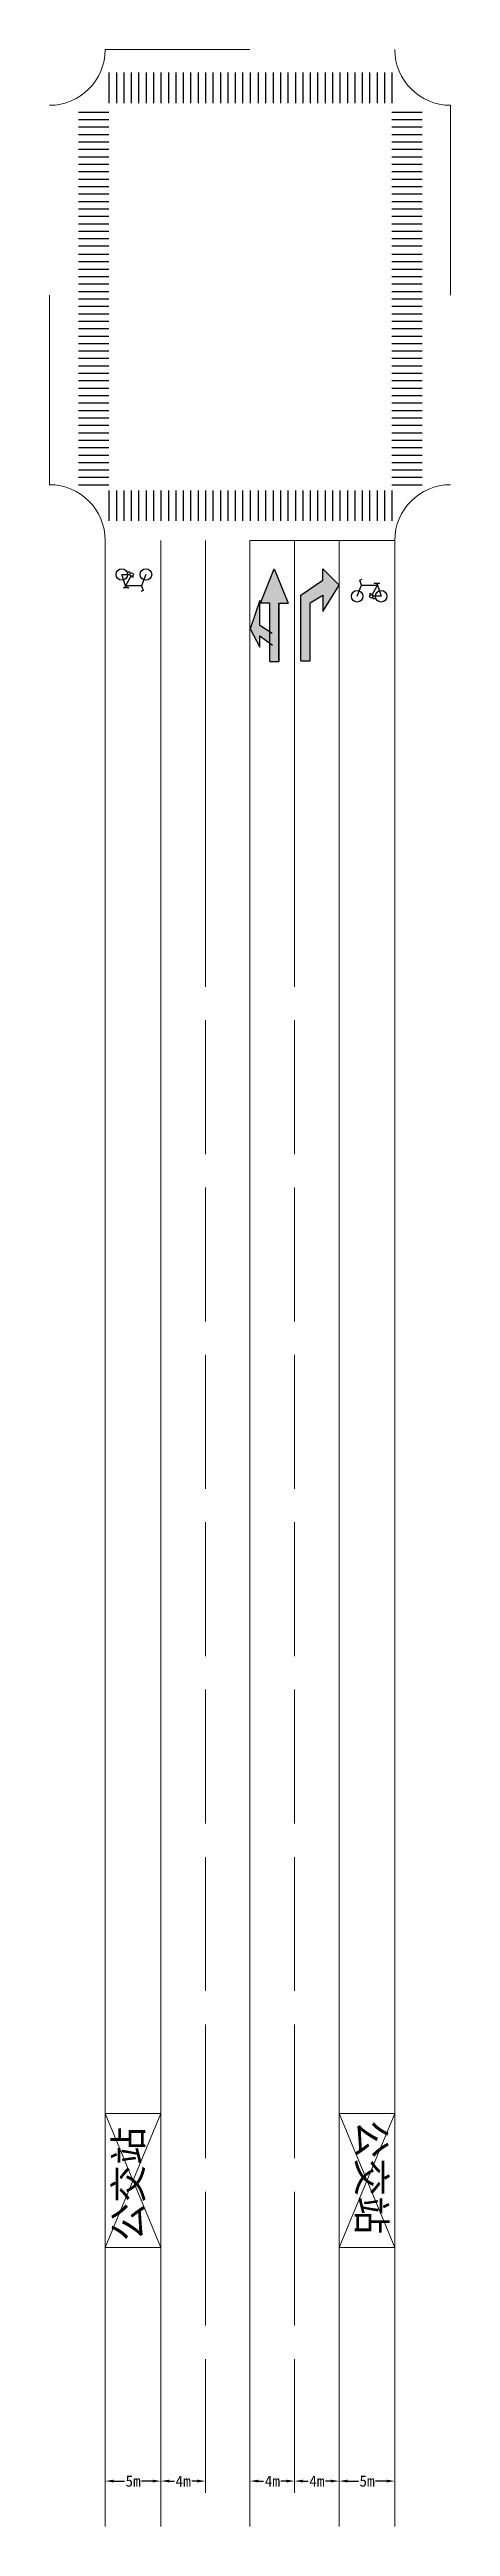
# Model space of a CAD drawing. Header units: millimetres. Extents: x -314 to 886, y 2238 to 2743.
# Drawn here: x 668.2 to 704.2, y 2237.8 to 2459.8 of the extents above; entities that cross this region are included whole.
import ezdxf

# ---------------------------------------------------------------- set-up
doc = ezdxf.new("R2010")
doc.units = ezdxf.units.MM
doc.linetypes.add('ACAD_ISO02W100', pattern=[15, 12, -3])
doc.layers.add('国道主道', color=7, linetype='Continuous')
doc.layers.add('块插入图层', color=7, linetype='Continuous')
doc.layers.add('标志标线层', color=6, linetype='Continuous', lineweight=15)
doc.layers.add('路口层', color=4, linetype='Continuous', lineweight=9)
doc.styles.get("Standard").update_dxf_attribs({"font": ''})
doc.styles.get('Standard').set_extended_font_data('SimSun')
doc.dimstyles.new('m', dxfattribs={"dimtxt": 1, "dimasz": 0.75, "dimexe": 0.18, "dimexo": 0.0625, "dimgap": 0.09, "dimtad": 0, "dimtih": 1, "dimtoh": 1, "dimdsep": 46, "dimtxsty": 'Standard', "dimcen": 0.09, "dimse1": 1, "dimse2": 1, "dimadec": 0, "dimazin": 0, "dimtfac": 1, "dimtofl": 0, "dimtmove": 0, "dimatfit": 3, "dimfxl": 0.18, "dimtolj": 1, "dimtzin": 0, "dimarcsym": 0})

msp = doc.modelspace()

# ---------------------------------------------------------------- texts
at = {"layer": '标志标线层', "char_height": 2.5, "attachment_point": 1}
for insert, rotation in [((674.013, 2263.361), 90), ((698.338, 2274.187), 270)]:
    msp.add_mtext_dynamic_manual_height_columns('公交站', width=12, gutter_width=12.5, heights=[0], dxfattribs=dict(at, insert=insert, rotation=rotation))

# ---------------------------------------------------------------- blocks, each defined once
blk = doc.blocks.new('*D57')
at = {"layer": 'Defpoints', "color": 0}
for p in [(694.18, 2241.84), (694.18, 2237.77), (699.18, 2237.77)]:
    blk.add_point(p, dxfattribs=at)
at = {"layer": '标志标线层', "color": 0, "lineweight": -2}
for p, q in [((694.93, 2241.84), (695.91, 2241.84)), ((698.43, 2241.84), (697.44, 2241.84))]:
    blk.add_line(p, q, dxfattribs=at)
at = {"layer": '标志标线层', "color": 0}
for points in [[(694.93, 2241.97), (694.93, 2241.72), (694.18, 2241.84)], [(698.43, 2241.97), (698.43, 2241.72), (699.18, 2241.84)]]:
    blk.add_solid(points, dxfattribs=at)
at = {"layer": '标志标线层', "color": 0, "insert": (696.68, 2241.84), "char_height": 1, "attachment_point": 5}
blk.add_mtext('\\A1;5m', dxfattribs=at)
blk = doc.blocks.new('*D47')
at = {"layer": 'Defpoints', "color": 0}
for p in [(690.18, 2241.84), (694.18, 2241.84), (690.18, 2237.77)]:
    blk.add_point(p, dxfattribs=at)
at = {"layer": '标志标线层', "color": 0, "lineweight": -2}
for p, q in [((690.93, 2241.84), (691.4, 2241.84)), ((693.43, 2241.84), (692.95, 2241.84))]:
    blk.add_line(p, q, dxfattribs=at)
at = {"layer": '标志标线层', "color": 0}
for points in [[(690.93, 2241.97), (690.93, 2241.72), (690.18, 2241.84)], [(693.43, 2241.97), (693.43, 2241.72), (694.18, 2241.84)]]:
    blk.add_solid(points, dxfattribs=at)
at = {"layer": '标志标线层', "color": 0, "insert": (692.18, 2241.84), "char_height": 1, "attachment_point": 5}
blk.add_mtext('\\A1;4m', dxfattribs=at)
blk = doc.blocks.new('*D48')
at = {"layer": 'Defpoints', "color": 0}
for p in [(686.18, 2241.84), (686.18, 2241.84), (690.18, 2241.84)]:
    blk.add_point(p, dxfattribs=at)
at = {"layer": '标志标线层', "color": 0, "lineweight": -2}
for p, q in [((686.93, 2241.84), (687.4, 2241.84)), ((689.43, 2241.84), (688.95, 2241.84))]:
    blk.add_line(p, q, dxfattribs=at)
at = {"layer": '标志标线层', "color": 0}
for points in [[(686.93, 2241.97), (686.93, 2241.72), (686.18, 2241.84)], [(689.43, 2241.97), (689.43, 2241.72), (690.18, 2241.84)]]:
    blk.add_solid(points, dxfattribs=at)
at = {"layer": '标志标线层', "color": 0, "insert": (688.18, 2241.84), "char_height": 1, "attachment_point": 5}
blk.add_mtext('\\A1;4m', dxfattribs=at)
blk = doc.blocks.new('*D58')
at = {"layer": 'Defpoints', "color": 0}
for p in [(682.18, 2241.84), (678.18, 2237.77), (682.18, 2237.77)]:
    blk.add_point(p, dxfattribs=at)
at = {"layer": '标志标线层', "color": 0, "lineweight": -2}
for p, q in [((678.93, 2241.84), (679.4, 2241.84)), ((681.43, 2241.84), (680.95, 2241.84))]:
    blk.add_line(p, q, dxfattribs=at)
at = {"layer": '标志标线层', "color": 0}
for points in [[(678.93, 2241.97), (678.93, 2241.72), (678.18, 2241.84)], [(681.43, 2241.97), (681.43, 2241.72), (682.18, 2241.84)]]:
    blk.add_solid(points, dxfattribs=at)
at = {"layer": '标志标线层', "color": 0, "insert": (680.18, 2241.84), "char_height": 1, "attachment_point": 5}
blk.add_mtext('\\A1;4m', dxfattribs=at)
blk = doc.blocks.new('*D59')
at = {"layer": 'Defpoints', "color": 0}
for p in [(678.18, 2241.84), (673.18, 2237.77), (678.18, 2237.77)]:
    blk.add_point(p, dxfattribs=at)
at = {"layer": '标志标线层', "color": 0, "lineweight": -2}
for p, q in [((673.93, 2241.84), (674.91, 2241.84)), ((677.43, 2241.84), (676.44, 2241.84))]:
    blk.add_line(p, q, dxfattribs=at)
at = {"layer": '标志标线层', "color": 0}
for points in [[(673.93, 2241.97), (673.93, 2241.72), (673.18, 2241.84)], [(677.43, 2241.97), (677.43, 2241.72), (678.18, 2241.84)]]:
    blk.add_solid(points, dxfattribs=at)
at = {"layer": '标志标线层', "color": 0, "insert": (675.68, 2241.84), "char_height": 1, "attachment_point": 5}
blk.add_mtext('\\A1;5m', dxfattribs=at)
blk = doc.blocks.new('右转线')
h = blk.add_hatch(color=6)
h.dxf.hatch_style = 1
h.paths.add_polyline_path([(0, 0), (-35.1, 35.3), (-35.1, 10.9), (-82.2, -21.6), (-82.2, -38.2), (-82.2, -163.2), (-62.2, -163.2), (-62.2, -38.2), (-35.1, -21.6), (-35.1, -56.6)])
at = {"color": 6}
for p, q in [((-82.2, -21.6), (-35.1, 10.9)), ((-35.1, 10.9), (-35.1, 35.3)), ((-35.1, 35.3), (0, 0)), ((-35.1, -56.6), (0, 0)), ((-82.2, -38.2), (-82.2, -21.6)), ((-82.2, -163.2), (-82.2, -38.2)), ((-62.2, -38.2), (-35.1, -21.6)), ((-62.2, -163.2), (-62.2, -38.2)), ((-35.1, -21.6), (-35.1, -56.6)), ((-82.2, -163.2), (-62.2, -163.2))]:
    blk.add_line(p, q, dxfattribs=at)
blk = doc.blocks.new('直行左转线')
h = blk.add_hatch(color=6)
h.dxf.hatch_style = 1
h.paths.add_polyline_path([(-29.3, -74.4), (-9.3, -74.4), (-9.3, -199.4), (10.7, -199.4), (10.7, -74.4), (30.7, -74.4), (0, 0)])
h = blk.add_hatch(color=6)
h.dxf.hatch_style = 1
h.paths.add_polyline_path([(-51.7, -129.3), (-30.8, -68.8), (-30.8, -122.3), (-8.4, -136.5), (-8.4, -160.7), (-30.8, -144.3), (-30.8, -168.9)])
at = {"color": 6}
for p, q in [((-29.3, -74.4), (0, 0)), ((0, 0), (30.7, -74.4)), ((-30.8, -68.8), (-51.7, -129.3)), ((-30.8, -122.3), (-30.8, -68.8)), ((-9.3, -74.4), (-29.3, -74.4)), ((-9.3, -199.4), (-9.3, -74.4)), ((10.7, -199.4), (10.7, -74.4)), ((10.7, -74.4), (10.7, -199.4)), ((10.7, -74.4), (30.7, -74.4)), ((-51.7, -129.3), (-30.8, -168.9)), ((-3.9, -139.3), (-30.8, -122.3)), ((-30.8, -168.9), (-30.8, -144.3)), ((-30.8, -144.3), (-3.1, -164.5)), ((-9.3, -199.4), (10.7, -199.4))]:
    blk.add_line(p, q, dxfattribs=at)
blk = doc.blocks.new('自行车道')
at = {"color": 6}
for p, q in [((-7.3, -19.3), (0, 0)), ((-2.5, 8.2), (1.4, 10)), ((0, 0), (-2.5, 8.2)), ((0, 0), (27.8, 0)), ((18.7, -16.7), (27.8, 0)), ((27.8, 1.5), (22.2, 3.5)), ((22.2, 3.5), (31.1, 3.5)), ((31.1, 3.5), (27.8, 1.5)), ((27.8, 0), (27.8, 1.5)), ((27.8, 0), (34.1, -19.3)), ((14.2, -14.5), (16.9, -14.5)), ((16.1, -16.5), (15.4, -14.5)), ((19.2, -21.5), (21.3, -23.7)), ((23, -23.7), (19.6, -23.7)), ((34.1, -19.3), (20.2, -19.3))]:
    blk.add_line(p, q, dxfattribs=at)
for centre, radius in [((-7.3, -19.3), 10), ((17.2, -19.3), 3), ((34.1, -19.3), 10)]:
    blk.add_circle(centre, radius, dxfattribs=at)

# ---------------------------------------------------------------- dimensions: what is measured, and where the dimension line sits
at = {"layer": '标志标线层'}
for base, p1, p2, picture, middle in [((678.175, 2241.844), (673.175, 2237.774), (678.175, 2237.774), '*D59', (675.675, 2241.844)), ((682.175, 2241.844), (678.175, 2237.774), (682.175, 2237.774), '*D58', (680.175, 2241.844)), ((686.175, 2241.844), (690.175, 2241.844), (686.175, 2241.844), '*D48', (688.175, 2241.844)), ((690.175, 2241.844), (694.175, 2241.844), (690.175, 2237.774), '*D47', (692.175, 2241.844)), ((694.175, 2241.844), (699.175, 2237.774), (694.175, 2237.774), '*D57', (696.675, 2241.844))]:
    dim = msp.add_linear_dim(base=base, p1=p1, p2=p2, angle=180, dimstyle='m', override={"dimpost": 'm'}, dxfattribs=at)
    dim.commit()
    dim.dimension.update_dxf_attribs({"geometry": picture, "text_midpoint": middle})

# ---------------------------------------------------------------- linework, layer by layer
at = {"layer": '国道主道', "color": 6}
for p, q in [((673.515, 2457.703), (673.515, 2454.975)), ((674.181, 2457.703), (674.181, 2454.975)), ((674.848, 2457.703), (674.848, 2454.975)), ((675.515, 2457.703), (675.515, 2454.975)), ((676.181, 2457.703), (676.181, 2454.975)), ((676.848, 2457.703), (676.848, 2454.975)), ((677.515, 2457.703), (677.515, 2454.975)), ((678.181, 2457.703), (678.181, 2454.975)), ((678.848, 2457.703), (678.848, 2454.975)), ((679.515, 2457.703), (679.515, 2454.975)), ((680.181, 2457.703), (680.181, 2454.975)), ((680.848, 2457.703), (680.848, 2454.975)), ((681.515, 2457.703), (681.515, 2454.975)), ((682.181, 2457.703), (682.181, 2454.975)), ((682.848, 2457.703), (682.848, 2454.975)), ((683.515, 2457.703), (683.515, 2454.975)), ((684.181, 2457.703), (684.181, 2454.975)), ((684.848, 2457.703), (684.848, 2454.975)), ((685.515, 2457.703), (685.515, 2454.975)), ((686.181, 2457.703), (686.181, 2454.975)), ((686.915, 2457.703), (686.915, 2454.975)), ((687.581, 2457.703), (687.581, 2454.975)), ((688.248, 2457.703), (688.248, 2454.975)), ((688.915, 2457.703), (688.915, 2454.975)), ((689.581, 2457.703), (689.581, 2454.975)), ((690.248, 2457.703), (690.248, 2454.975)), ((690.915, 2457.703), (690.915, 2454.975)), ((691.581, 2457.703), (691.581, 2454.975)), ((692.248, 2457.703), (692.248, 2454.975)), ((692.915, 2457.703), (692.915, 2454.975)), ((693.581, 2457.703), (693.581, 2454.975)), ((694.248, 2457.703), (694.248, 2454.975)), ((694.915, 2457.703), (694.915, 2454.975)), ((695.581, 2457.703), (695.581, 2454.975)), ((696.248, 2457.703), (696.248, 2454.975)), ((696.915, 2457.703), (696.915, 2454.975)), ((697.581, 2457.703), (697.581, 2454.975)), ((698.248, 2457.703), (698.248, 2454.975)), ((698.915, 2457.703), (698.915, 2454.975)), ((670.787, 2454.166), (673.515, 2454.166)), ((670.787, 2453.499), (673.515, 2453.499)), ((698.915, 2454.166), (701.643, 2454.166)), ((698.915, 2453.499), (701.643, 2453.499)), ((670.787, 2452.833), (673.515, 2452.833)), ((670.787, 2452.166), (673.515, 2452.166)), ((670.787, 2451.499), (673.515, 2451.499)), ((698.915, 2452.833), (701.643, 2452.833)), ((698.915, 2452.166), (701.643, 2452.166)), ((698.915, 2451.499), (701.643, 2451.499)), ((670.787, 2450.833), (673.515, 2450.833)), ((670.787, 2450.166), (673.515, 2450.166)), ((670.787, 2449.499), (673.515, 2449.499)), ((670.787, 2448.833), (673.515, 2448.833)), ((698.915, 2450.833), (701.643, 2450.833)), ((698.915, 2450.166), (701.643, 2450.166)), ((698.915, 2449.499), (701.643, 2449.499)), ((698.915, 2448.833), (701.643, 2448.833)), ((670.787, 2448.166), (673.515, 2448.166)), ((670.787, 2447.499), (673.515, 2447.499)), ((670.787, 2446.833), (673.515, 2446.833)), ((698.915, 2448.166), (701.643, 2448.166)), ((698.915, 2447.499), (701.643, 2447.499)), ((698.915, 2446.833), (701.643, 2446.833)), ((670.787, 2446.166), (673.515, 2446.166)), ((670.787, 2445.499), (673.515, 2445.499)), ((670.787, 2444.833), (673.515, 2444.833)), ((698.915, 2446.166), (701.643, 2446.166)), ((698.915, 2445.499), (701.643, 2445.499)), ((698.915, 2444.833), (701.643, 2444.833)), ((670.787, 2444.166), (673.515, 2444.166)), ((670.787, 2443.499), (673.515, 2443.499)), ((670.787, 2442.833), (673.515, 2442.833)), ((670.787, 2442.166), (673.515, 2442.166)), ((698.915, 2444.166), (701.643, 2444.166)), ((698.915, 2443.499), (701.643, 2443.499)), ((698.915, 2442.833), (701.643, 2442.833)), ((698.915, 2442.166), (701.643, 2442.166)), ((670.787, 2441.433), (673.515, 2441.433)), ((670.787, 2440.766), (673.515, 2440.766)), ((670.787, 2440.099), (673.515, 2440.099)), ((698.915, 2441.433), (701.643, 2441.433)), ((698.915, 2440.766), (701.643, 2440.766)), ((698.915, 2440.099), (701.643, 2440.099)), ((670.787, 2439.433), (673.515, 2439.433)), ((670.787, 2438.766), (673.515, 2438.766)), ((670.787, 2438.099), (673.515, 2438.099)), ((698.915, 2439.433), (701.643, 2439.433)), ((698.915, 2438.766), (701.643, 2438.766)), ((698.915, 2438.099), (701.643, 2438.099)), ((670.787, 2437.433), (673.515, 2437.433)), ((670.787, 2436.766), (673.515, 2436.766)), ((670.787, 2436.099), (673.515, 2436.099)), ((670.787, 2435.433), (673.515, 2435.433)), ((698.915, 2437.433), (701.643, 2437.433)), ((698.915, 2436.766), (701.643, 2436.766)), ((698.915, 2436.099), (701.643, 2436.099)), ((698.915, 2435.433), (701.643, 2435.433)), ((670.787, 2434.766), (673.515, 2434.766)), ((670.787, 2434.099), (673.515, 2434.099)), ((670.787, 2433.433), (673.515, 2433.433)), ((698.915, 2434.766), (701.643, 2434.766)), ((698.915, 2434.099), (701.643, 2434.099)), ((698.915, 2433.433), (701.643, 2433.433)), ((670.787, 2432.766), (673.515, 2432.766)), ((670.787, 2432.099), (673.515, 2432.099)), ((670.787, 2431.433), (673.515, 2431.433)), ((698.915, 2432.766), (701.643, 2432.766)), ((698.915, 2432.099), (701.643, 2432.099)), ((698.915, 2431.433), (701.643, 2431.433)), ((670.787, 2430.766), (673.515, 2430.766)), ((670.787, 2430.099), (673.515, 2430.099)), ((670.787, 2429.433), (673.515, 2429.433)), ((670.787, 2428.766), (673.515, 2428.766)), ((670.787, 2428.766), (673.515, 2428.766)), ((698.915, 2430.766), (701.643, 2430.766)), ((698.915, 2430.099), (701.643, 2430.099)), ((698.915, 2429.433), (701.643, 2429.433)), ((698.915, 2428.766), (701.643, 2428.766)), ((698.915, 2428.766), (701.643, 2428.766)), ((670.787, 2428.099), (673.515, 2428.099)), ((670.787, 2427.433), (673.515, 2427.433)), ((670.787, 2426.766), (673.515, 2426.766)), ((698.915, 2428.099), (701.643, 2428.099)), ((698.915, 2427.433), (701.643, 2427.433)), ((698.915, 2426.766), (701.643, 2426.766)), ((670.787, 2426.099), (673.515, 2426.099)), ((670.787, 2425.433), (673.515, 2425.433)), ((670.787, 2424.766), (673.515, 2424.766)), ((698.915, 2426.099), (701.643, 2426.099)), ((698.915, 2425.433), (701.643, 2425.433)), ((698.915, 2424.766), (701.643, 2424.766)), ((670.787, 2424.099), (673.515, 2424.099)), ((670.787, 2423.433), (673.515, 2423.433)), ((670.787, 2422.766), (673.515, 2422.766)), ((670.787, 2422.099), (673.515, 2422.099)), ((698.915, 2424.099), (701.643, 2424.099)), ((698.915, 2423.433), (701.643, 2423.433)), ((698.915, 2422.766), (701.643, 2422.766)), ((698.915, 2422.099), (701.643, 2422.099)), ((670.787, 2421.433), (673.515, 2421.433)), ((670.787, 2420.766), (673.515, 2420.766)), ((673.515, 2420.257), (673.515, 2417.529)), ((674.181, 2420.257), (674.181, 2417.529)), ((674.848, 2420.257), (674.848, 2417.529)), ((675.515, 2420.257), (675.515, 2417.529)), ((676.181, 2420.257), (676.181, 2417.529)), ((676.848, 2420.257), (676.848, 2417.529)), ((677.515, 2420.257), (677.515, 2417.529)), ((678.181, 2420.257), (678.181, 2417.529)), ((678.848, 2420.257), (678.848, 2417.529)), ((679.515, 2420.257), (679.515, 2417.529)), ((680.181, 2420.257), (680.181, 2417.529)), ((680.848, 2420.257), (680.848, 2417.529)), ((681.515, 2420.257), (681.515, 2417.529)), ((682.181, 2420.257), (682.181, 2417.529)), ((682.848, 2420.257), (682.848, 2417.529)), ((683.515, 2420.257), (683.515, 2417.529)), ((684.181, 2420.257), (684.181, 2417.529)), ((684.848, 2420.257), (684.848, 2417.529)), ((685.515, 2420.257), (685.515, 2417.529)), ((686.181, 2420.257), (686.181, 2417.529)), ((686.915, 2420.257), (686.915, 2417.529)), ((687.581, 2420.257), (687.581, 2417.529)), ((688.248, 2420.257), (688.248, 2417.529)), ((688.915, 2420.257), (688.915, 2417.529)), ((689.581, 2420.257), (689.581, 2417.529)), ((690.248, 2420.257), (690.248, 2417.529)), ((690.915, 2420.257), (690.915, 2417.529)), ((691.581, 2420.257), (691.581, 2417.529)), ((692.248, 2420.257), (692.248, 2417.529)), ((692.915, 2420.257), (692.915, 2417.529)), ((693.581, 2420.257), (693.581, 2417.529)), ((694.248, 2420.257), (694.248, 2417.529)), ((694.915, 2420.257), (694.915, 2417.529)), ((695.581, 2420.257), (695.581, 2417.529)), ((696.248, 2420.257), (696.248, 2417.529)), ((696.915, 2420.257), (696.915, 2417.529)), ((697.581, 2420.257), (697.581, 2417.529)), ((698.248, 2420.257), (698.248, 2417.529)), ((698.915, 2421.433), (701.643, 2421.433)), ((698.915, 2420.766), (701.643, 2420.766)), ((698.915, 2420.257), (698.915, 2417.529))]:
    msp.add_line(p, q, dxfattribs=at)
at = {"layer": '标志标线层'}
for p, q in [((673.175, 2459.774), (686.175, 2459.774)), ((704.175, 2454.774), (704.175, 2437.774)), ((668.175, 2420.774), (668.175, 2437.774)), ((678.175, 2415.774), (678.175, 2237.774)), ((682.175, 2415.774), (682.175, 2387.774)), ((686.175, 2415.774), (686.175, 2237.774)), ((699.175, 2415.774), (686.175, 2415.774)), ((690.175, 2415.774), (690.175, 2387.774)), ((694.175, 2415.774), (694.175, 2237.774)), ((678.175, 2274.774), (673.175, 2274.774)), ((673.175, 2262.774), (678.175, 2274.774)), ((673.175, 2274.774), (678.175, 2262.774)), ((673.175, 2274.774), (673.175, 2262.774)), ((678.175, 2262.774), (678.175, 2274.774)), ((699.175, 2274.774), (694.175, 2274.774)), ((694.175, 2274.774), (694.175, 2262.774)), ((699.175, 2274.774), (694.175, 2262.774)), ((699.175, 2262.774), (694.175, 2274.774)), ((699.175, 2262.774), (699.175, 2274.774)), ((673.175, 2262.774), (678.175, 2262.774)), ((694.175, 2262.774), (699.175, 2262.774))]:
    msp.add_line(p, q, dxfattribs=at)
at = {"layer": '标志标线层', "linetype": 'ACAD_ISO02W100'}
for p, q in [((682.175, 2387.774), (682.175, 2237.774)), ((690.175, 2387.774), (690.175, 2237.774))]:
    msp.add_line(p, q, dxfattribs=at)
at = {"layer": '路口层'}
for p, q in [((673.175, 2415.774), (673.175, 2279.871)), ((699.175, 2415.774), (699.175, 2279.871)), ((673.175, 2279.871), (673.175, 2237.774)), ((699.175, 2279.871), (699.175, 2237.774)), ((694.175, 2274.774), (694.175, 2264.774)), ((678.175, 2262.774), (678.175, 2272.774))]:
    msp.add_line(p, q, dxfattribs=at)
for centre, start, end in [((668.175, 2459.774), 270, 0), ((704.175, 2459.774), 180, 270), ((668.175, 2415.774), 0, 90), ((704.175, 2415.774), 90, 180)]:
    msp.add_arc(centre, 5, start, end, dxfattribs=at)

# ---------------------------------------------------------------- block references
at = {"layer": '块插入图层', "color": 6, "lineweight": 5, "xscale": 0.05208333333333333, "yscale": 0.05208333333333333, "zscale": 0.05208333333333333, "rotation": 180}
msp.add_blockref('自行车道', (676.449, 2411.719), dxfattribs=at)
at = {"layer": '块插入图层', "color": 6, "lineweight": 5}
for name, p, xscale, yscale, zscale in [('直行左转线', (688.331, 2413.245), 0.04166666666666666, 0.04166666666666666, 0.04166666666666666), ('右转线', (694.175, 2411.774), 0.04166666666666666, 0.04166666666666666, 0.04166666666666666), ('自行车道', (696.175, 2411.774), 0.05208333333333333, 0.05208333333333333, 0.05208333333333333)]:
    msp.add_blockref(name, p, dxfattribs=dict(at, xscale=xscale, yscale=yscale, zscale=zscale))

msp.set_redraw_order([(e.dxf.handle, doc.entitydb.next_handle()) for e in msp.query("TEXT MTEXT ATTDEF DIMENSION ARC_DIMENSION")])  # texts and dimensions are drawn at this point

doc.saveas('drawing.dxf')
